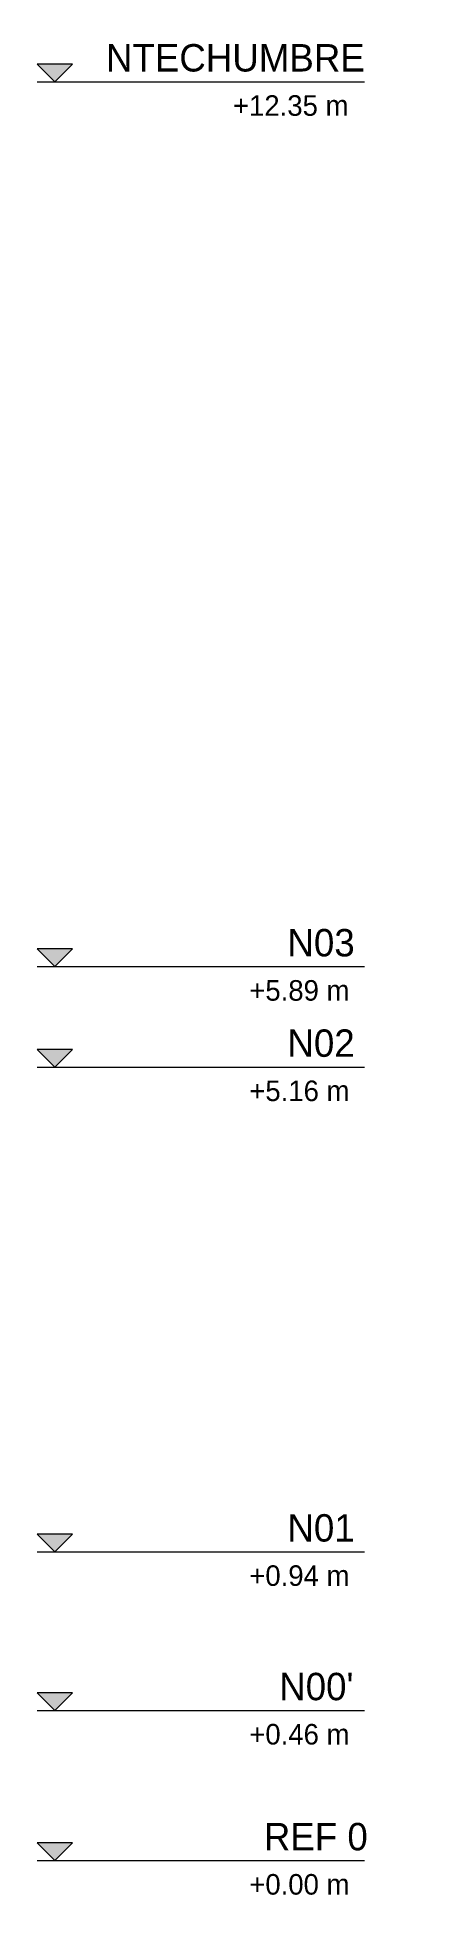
# Model space of a CAD drawing. Header units: centimetres. Extents: x 710 to 12582, y -437 to 1921.
# Drawn here: x 7305 to 7584, y -92 to 1267 of the extents above; entities that cross this region are included whole.
import ezdxf

# ---------------------------------------------------------------- set-up
doc = ezdxf.new("R2010")
doc.units = ezdxf.units.CM
doc.layers.add('A-FLOR-LEVL', color=7, linetype='Continuous', lineweight=9)
doc.styles.add('Century Gothic', font='GOTHIC.TTF', dxfattribs={"height": 20})
doc.styles.add('Century Gothic_1', font='GOTHIC.TTF', dxfattribs={"height": 15})

# ---------------------------------------------------------------- blocks, each defined once
blk = doc.blocks.new('Level - Con_Triangulo-1145637-Sección 4')
at = {"layer": 'A-FLOR-LEVL', "true_color": 0xe2e2e2}
blk.add_hatch(color=254, dxfattribs=at).paths.add_polyline_path([(7330.3, -50.6), (7317.4, -63.5), (7304.6, -50.6)])
at = {"layer": 'A-FLOR-LEVL', "color": 253, "true_color": 0xaaaaaa}
for p, q in [((7330.3, -50.6), (7304.6, -50.6)), ((7304.6, -50.6), (7317.4, -63.5)), ((7317.4, -63.5), (7330.3, -50.6)), ((7304.6, -63.5), (7543, -63.5))]:
    blk.add_line(p, q, dxfattribs=at)

msp = doc.modelspace()

# ---------------------------------------------------------------- block references
at = {"layer": 'A-FLOR-LEVL', "color": 253, "true_color": 0xaaaaaa}
for p in [(0, 1298.005), (0, 652.301), (0, 579.03), (0, 225.283), (0, 109.525), (0, 0)]:
    msp.add_blockref('Level - Con_Triangulo-1145637-Sección 4', p, dxfattribs=at)

# ---------------------------------------------------------------- next in the draw order: texts
at = {"layer": 'A-FLOR-LEVL', "color": 9, "true_color": 0xb7b7b7, "attachment_point": 1, "bg_fill": 3, "box_fill_scale": 1.25, "bg_fill_color": 256, "bg_fill_true_color": 13158600, "bg_fill_transparency": 0}
for s, insert, char_height, width, style in [('NTECHUMBRE', (7354.624, 1261.973), 20, 224.4725, 'Century Gothic'), ('+12.35 m', (7447.224, 1224.661), 15, 112.23625, 'Century Gothic_1'), ('N03', (7486.924, 616.269), 20, 64.135, 'Century Gothic'), ('+5.89 m', (7459.124, 578.957), 15, 97.80587, 'Century Gothic_1'), ('N02', (7486.924, 542.998), 20, 64.135, 'Century Gothic'), ('+5.16 m', (7459.124, 505.687), 15, 97.80587, 'Century Gothic_1'), ('N01', (7486.924, 189.251), 20, 64.135, 'Century Gothic'), ('+0.94 m', (7459.124, 151.939), 15, 97.80587, 'Century Gothic_1'), ("N00'", (7480.924, 73.492), 20, 71.35019, 'Century Gothic'), ('+0.46 m', (7459.124, 36.181), 15, 97.80587, 'Century Gothic_1'), ('REF 0', (7469.724, -36.032), 20, 84.97887, 'Century Gothic'), ('+0.00 m', (7459.124, -73.344), 15, 97.80587, 'Century Gothic_1')]:
    msp.add_mtext(s, dxfattribs=dict(at, insert=insert, char_height=char_height, width=width, style=style))

doc.saveas('drawing.dxf')
